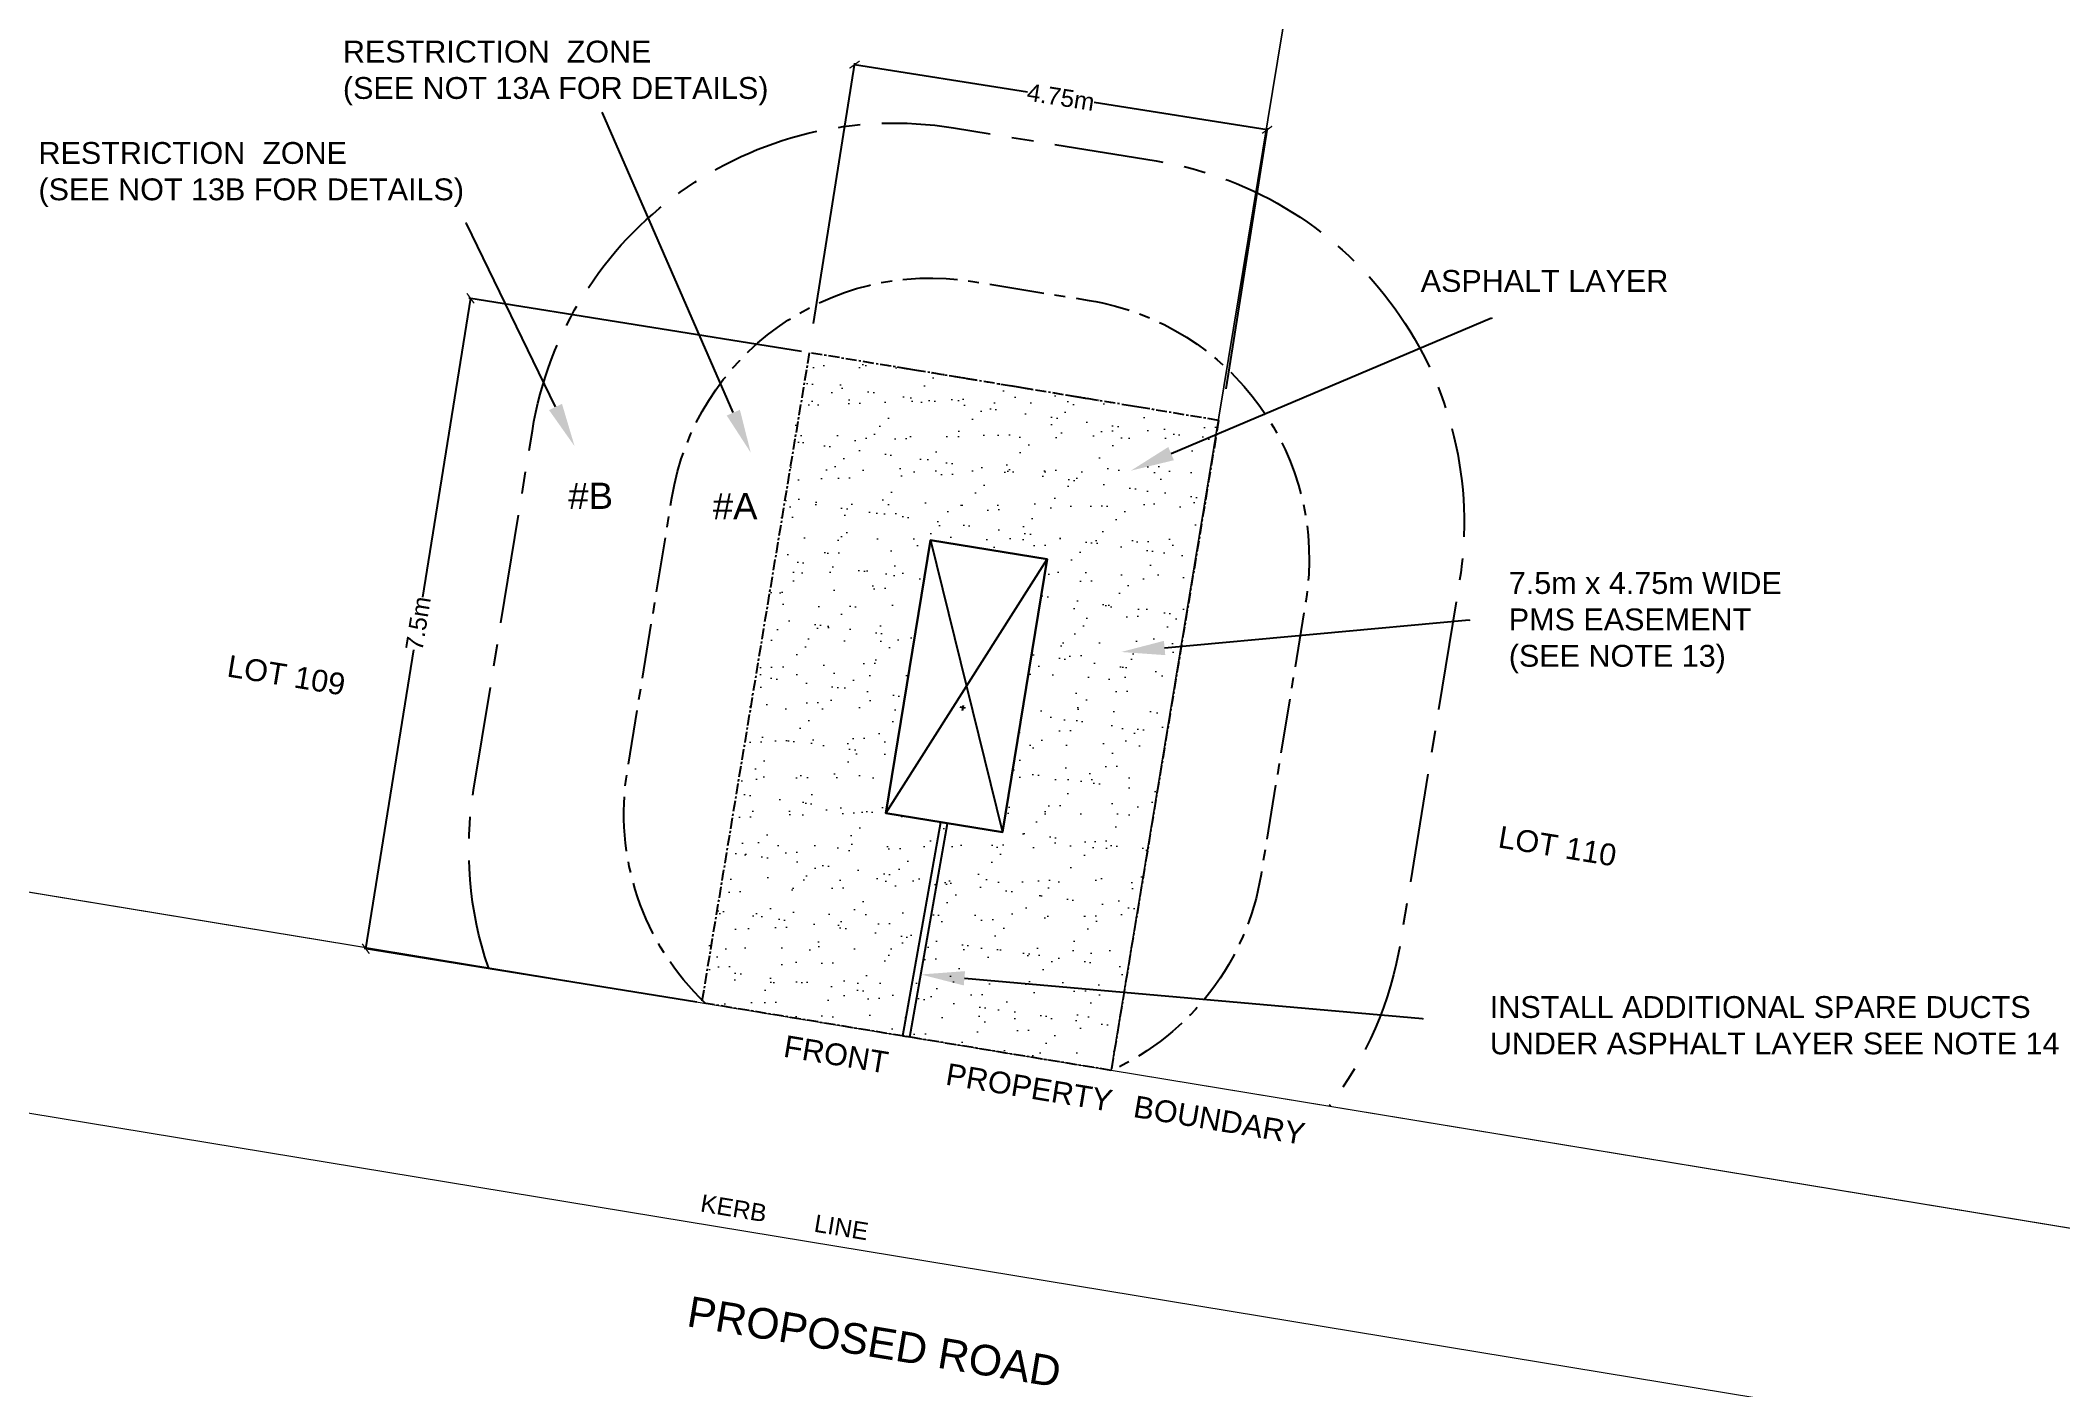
# Model space of a CAD drawing. Header units: metres. Extents: x 301573 to 308964, y 6278036 to 6284182.
# Drawn here: x 306862.2 to 307093.2, y 6283296.9 to 6283450.9 of the extents above; entities that cross this region are included whole.
import ezdxf
from ezdxf import colors
from ezdxf.entities.mleader import LeaderData, LeaderLine
from ezdxf.math import Vec2, Vec3

# ---------------------------------------------------------------- set-up
doc = ezdxf.new("R2010")
doc.units = ezdxf.units.M
doc.linetypes.add('CENTER', pattern=[2, 1.25, -0.25, 0.25, -0.25])
doc.linetypes.add('DIVIDE', pattern=[1.25, 0.5, -0.25, 0, -0.25, 0, -0.25])
doc.layers.get('0').update_dxf_attribs({"color": 6})
for name, color, linetype, lineweight in [('_User Notes', 7, 'Continuous', 20), ('Cadastre Developer_SP_NEW', 70, 'Continuous', 15), ('Cadastre Roads_SP_NEW', 42, 'Continuous', 15)]:
    doc.layers.add(name, color=color, linetype=linetype, lineweight=lineweight)
for name, color, linetype in [('Duct_SP_NEW', 2, 'Continuous'), ('Notes', 7, 'Continuous'), ('Notes_HV_MISC', 1, 'Continuous')]:
    doc.layers.add(name, color=color, linetype=linetype)
doc.layers.get('0').freeze()
doc.styles.add('ARIAL', font='arial.ttf', dxfattribs={"height": 2})
doc.styles.add('ARIAL (2.0)', font='arial.ttf', dxfattribs={"height": 2})
doc.styles.add('ieISOCP', font='arial.ttf', dxfattribs={"height": 1.5})
doc.styles.get("Standard").update_dxf_attribs({"font": 'arial.ttf'})
doc.dimstyles.get("Standard").update_dxf_attribs({"dimtxt": 0.18, "dimasz": 0.18, "dimexe": 0.18, "dimexo": 0.0625, "dimgap": 0.09, "dimtad": 0, "dimtih": 1, "dimtoh": 1, "dimdec": 4, "dimzin": 0, "dimdsep": 46, "dimtxsty": 'Standard', "dimcen": 0.09, "dimadec": 0, "dimazin": 0, "dimtfac": 1, "dimtdec": 4, "dimtofl": 0, "dimtmove": 0, "dimatfit": 3, "dimfxl": 1, "dimtolj": 1, "dimtzin": 0, "dimarcsym": 0})

msp = doc.modelspace()

# ---------------------------------------------------------------- texts
at = {"layer": '_User Notes', "color": 7, "style": 'ARIAL'}
for s, p in [('KERB', (306937.6588, 6283316.82104)), ('LINE', (306950.6666, 6283314.5151))]:
    msp.add_text(s, height=2, rotation=350.6087367, dxfattribs=at).set_placement(p)
at = {"layer": '_User Notes', "insert": (306936.63824, 6283307.14275), "char_height": 3.5, "attachment_point": 1, "rotation": 350.6087367, "style": 'ARIAL (2.0)'}
msp.add_mtext_dynamic_manual_height_columns('PROPOSED ROAD', width=88.26263, gutter_width=10, heights=[0], dxfattribs=at)
at = {"layer": 'Notes', "attachment_point": 1, "style": 'ARIAL'}
for s, insert, char_height, width in [('RESTRICTION  ZONE\\P(SEE NOT 13A FOR DETAILS)', (306896.84118, 6283450.86398), 2.5, 63.0635584), ('RESTRICTION  ZONE\\P(SEE NOT 13B FOR DETAILS)', (306861.99688, 6283439.2587), 2.5, 63.0635584), ('ASPHALT LAYER ', (307020.20194, 6283424.60244), 2.5, 63.0635584), ('#B', (306922.63315, 6283400.25017), 3, 5.7403611), ('#A', (306939.16752, 6283399.07023), 3, 5.7403611), ('7.5m x 4.75m WIDE \\PPMS EASEMENT \\P(SEE NOTE 13)', (307030.28224, 6283390.01771), 2.5, 63.0635584), ('INSTALL ADDITIONAL SPARE DUCTS\\PUNDER ASPHALT LAYER SEE NOTE 14', (307028.11014, 6283341.46943), 2.5, 78.5001837)]:
    msp.add_mtext(s, dxfattribs=dict(at, insert=insert, char_height=char_height, width=width))
at = {"layer": 'Notes', "char_height": 2.5, "width": 14.8084522, "attachment_point": 1, "rotation": 350.6396943, "style": 'ARIAL'}
for s, insert in [('FRONT', (306947.55902, 6283337.01194)), ('PROPERTY', (306966.11777, 6283333.81514)), ('BOUNDARY', (306987.59383, 6283330.1104))]:
    msp.add_mtext(s, dxfattribs=dict(at, insert=insert))

# ---------------------------------------------------------------- blocks, each defined once
blk = doc.blocks.new('_ArchTick')
at = {"color": 0, "linetype": 'ByBlock', "const_width": 0.15}
blk.add_lwpolyline([(-0.5, -0.5), (0.5, 0.5)], dxfattribs=at)
blk = doc.blocks.new('*D245')
at = {"layer": 'Notes', "color": 0, "lineweight": -2, "transparency": 16777216}
for p, q in [((306950.71, 6283418.47), (306955.43, 6283448.3)), ((306955.4, 6283448.12), (306975.19, 6283445)), ((307002.62, 6283440.66), (306982.83, 6283443.79)), ((306997.94, 6283411.01), (307002.65, 6283440.84))]:
    blk.add_line(p, q, dxfattribs=at)
for p, rotation in [((306955.4, 6283448.12), 171.0214571086993), ((307002.62, 6283440.66), 351.0214571086993)]:
    blk.add_blockref('_ArchTick', p, dxfattribs=dict(at, rotation=rotation))
at = {"layer": 'Notes', "color": 0, "transparency": 16777216, "insert": (306979.01, 6283444.39), "char_height": 2, "attachment_point": 5, "rotation": 351.0215}
blk.add_mtext('\\A1;4.75m', dxfattribs=at)
blk = doc.blocks.new('*D246')
at = {"layer": 'Notes', "color": 0, "lineweight": -2, "transparency": 16777216}
for p, q in [((306911.44, 6283421.37), (306905.94, 6283387.13)), ((306949.34, 6283415.28), (306911.26, 6283421.4)), ((306899.46, 6283346.89), (306904.97, 6283381.13)), ((306937.36, 6283340.79), (306899.29, 6283346.92))]:
    blk.add_line(p, q, dxfattribs=at)
for p, rotation in [((306911.44, 6283421.37), 80.86559202985603), ((306899.46, 6283346.89), 260.865592029856)]:
    blk.add_blockref('_ArchTick', p, dxfattribs=dict(at, rotation=rotation))
at = {"layer": 'Notes', "color": 0, "transparency": 16777216, "insert": (306905.45, 6283384.13), "char_height": 2, "attachment_point": 5, "rotation": 80.8656}
blk.add_mtext('\\A1;7.5m', dxfattribs=at)
blk = doc.blocks.new('PMS_(PLINTH)')
for p, q in [((-0.675, -1.335), (0.675, 1.835)), ((-0.675, 1.835), (0.675, -1.335)), ((0, 0.25), (0, 0.25)), ((0, 0.25), (0, 0.25)), ((0.03125, 0), (-0.03125, 0)), ((0, -0.03125), (0, 0.03125))]:
    blk.add_line(p, q)
blk.add_lwpolyline([(-0.675, -1.335), (0.675, -1.335), (0.675, 1.835), (-0.675, 1.835)], close=True)

# ---------------------------------------------------------------- dimensions: what is measured, and where the dimension line sits
at = {"layer": 'Notes'}
dim = msp.add_linear_dim(base=(307002.6248, 6283440.66268), p1=(306950.55712, 6283417.48513), p2=(306997.78376, 6283410.0233), angle=351.0214571, text='4.75m', dimstyle='Standard', override={"dimtxt": 2, "dimasz": 1, "dimexo": 1, "dimtih": 0, "dimblk1": 'ArchTick', "dimblk2": 'ArchTick', "dimsah": 1}, dxfattribs=at)
dim.commit()
dim.dimension.update_dxf_attribs({"geometry": '*D245', "text_midpoint": (306979.01148, 6283444.3936), "dimtype": 161})
dim = msp.add_aligned_dim(p1=(306938.34905, 6283340.63533), p2=(306950.32567, 6283415.12144), distance=39.38362, text='7.5m', dimstyle='Standard', override={"dimtxt": 2, "dimasz": 1, "dimexo": 1, "dimtih": 0, "dimblk1": 'ArchTick', "dimblk2": 'ArchTick', "dimsah": 1, "dimse2": 0}, dxfattribs=at)
dim.commit()
dim.dimension.update_dxf_attribs({"geometry": '*D246', "text_midpoint": (306905.45318, 6283384.13057)})

# ---------------------------------------------------------------- hatches: boundary and pattern name
at = {"layer": 'Notes', "lineweight": 5}
h = msp.add_hatch(dxfattribs=at)
h.set_pattern_fill('AR-SAND', color=256, scale=0.1, angle=-145.3913074)
h.set_pattern_definition([(252.1086926485, (-32698476.9828, 59219135.2706), (2.91140422388, -3.9372399132), [0, -3.8608, 0, -4.318, 0, -4.1275]), (222.108692649, (-32698476.983, 59219135.2706), (0.37153931925, -8.4529816765), [0, -2.0828, 0, -3.4798, 0, -1.3335]), (182.1086926485, (-32698474.4114, 59219137.045), (-6.50210159414, -4.5044172084), [0, -1.27, 0, -4.572, 0, -5.969]), (172.108692649, (-32698474.4114, 59219137.045), (-5.0182843708, -6.1715813129), [0, -0.635, 0, -2.9972, 0, -3.429])])
h.paths.add_polyline_path([(306984.76318, 6283332.95879), (306996.93229, 6283407.41307), (306950.05317, 6283415.06797), (306937.89982, 6283340.70963)])
h.paths.add_polyline_path([(306972.31851, 6283360.22543), (306958.99497, 6283362.40104), (306964.1036, 6283393.68668), (306977.42714, 6283391.51108)], flags=16)

# ---------------------------------------------------------------- linework, layer by layer
at = {"layer": 'Cadastre Developer_SP_NEW', "flags": 128}
for points in [[(306718.43757, 6284044.88326), (307091.73391, 6283982.37815), (306984.76318, 6283332.95879), (306611.29647, 6283394.48007)], [(307091.74199, 6283982.37679), (307465.7138, 6283923.92175), (307358.22989, 6283271.43751), (306984.76318, 6283332.95879)]]:
    msp.add_lwpolyline(points, close=True, dxfattribs=at)
at = {"layer": 'Cadastre Roads_SP_NEW', "linetype": 'Continuous', "flags": 128}
msp.add_lwpolyline([(305083.73964, 6278099.77325), (305219.4702, 6278035.84702), (305875.90942, 6279358.97334), (306080.5261, 6279771.40104, 0.064991001), (306173.14653, 6280041.15006), (306532.91094, 6282607.65766), (306613.16274, 6283181.36035), (306680.67696, 6283231.02941), (307017.91205, 6283175.47658), (307394.33886, 6283113.46769), (307770.76568, 6283051.45879), (308147.19249, 6282989.44989), (308523.61931, 6282927.441), (308728.28447, 6282893.72645), (308789.17934, 6282823.99795), (308808.82204, 6282128.0316), (308813.90598, 6281947.9014), (308767.96983, 6281619.51384), (308916.52346, 6281598.73357), (308964.20087, 6281939.5691), (308933.93661, 6283011.87089), (308478.63001, 6283086.87368), (308105.1633, 6283148.39496), (307731.69659, 6283209.91623), (307358.22989, 6283271.43751), (306984.76318, 6283332.95879), (306611.29647, 6283394.48007), (306552.09435, 6283404.23245), (306486.91138, 6283361.56219), (306417.25404, 6282863.60951), (306365.12328, 6282490.93797), (306312.99251, 6282118.26644), (306260.86175, 6281745.5949), (306208.74484, 6281373.0224), (306156.66635, 6281000.74745), (306104.70496, 6280629.2639), (306052.86199, 6280258.67256), (306033.61049, 6280121.02492, -0.080564281), (305946.15452, 6279838.06647), (305083.73964, 6278099.77325)], format="xyb", dxfattribs=at)
msp.add_lwpolyline([(305117.47461, 6278111.51879), (305207.96165, 6278068.9013), (305853.51416, 6279370.08424), (306058.13084, 6279782.51195, 0.064812218), (306148.49626, 6280045.38866), (306508.153, 6282611.12815), (306589.86307, 6283195.25574), (306674.34694, 6283257.40909), (307021.97554, 6283200.14413), (307398.40236, 6283138.13524), (307774.82917, 6283076.12634), (308151.25598, 6283014.11744), (308527.6828, 6282952.10855), (308741.20804, 6282916.93447), (308813.91605, 6282833.67917), (308833.81209, 6282128.73691), (308838.95513, 6281946.51268), (308796.19214, 6281640.8094), (308895.2279, 6281626.95589), (308939.15172, 6281940.95781), (308909.52827, 6282990.55476), (308474.56652, 6283062.20613), (308101.09981, 6283123.72741), (307727.6331, 6283185.24868), (307354.16639, 6283246.76996), (306980.69968, 6283308.29124), (306607.23298, 6283369.81252), (306557.63941, 6283377.98208), (306510.09823, 6283346.86054), (306442.01297, 6282860.14605), (306389.88222, 6282487.4746), (306337.75145, 6282114.80306), (306285.62069, 6281742.13153), (306233.50378, 6281369.55903), (306181.42526, 6280997.28386), (306129.46393, 6280625.80074), (306077.6209, 6280255.20897), (306058.36951, 6280117.5621, -0.080564281), (305968.54979, 6279826.95556)], format="xyb", close=True, dxfattribs=at)
at = {"layer": 'Duct_SP_NEW'}
for p, q in [((306960.9376, 6283336.90381), (306965.26284, 6283361.38283)), ((306961.7254, 6283336.76461), (306966.05064, 6283361.24364)), ((306965.26284, 6283361.38283), (306965.65674, 6283361.31323)), ((306966.05064, 6283361.24364), (306965.65674, 6283361.31323)), ((306960.9376, 6283336.90381), (306961.3315, 6283336.83421)), ((306961.7254, 6283336.76461), (306961.3315, 6283336.83421))]:
    msp.add_line(p, q, dxfattribs=at)
at = {"layer": 'Notes', "linetype": 'CENTER'}
for p, q in [((306950.21012, 6283415.14056), (306937.89982, 6283340.70963)), ((306997.07348, 6283407.38972), (306950.21012, 6283415.14056)), ((306997.07348, 6283407.38972), (306984.76318, 6283332.95879)), ((306984.76318, 6283332.95879), (306937.89982, 6283340.70963))]:
    msp.add_line(p, q, dxfattribs=at)
at = {"layer": 'Notes', "linetype": 'DIVIDE', "ltscale": 5}
msp.add_line((306988.44075, 6283408.8175), (306958.84284, 6283413.71277), dxfattribs=at)
at = {"layer": 'Notes', "linetype": 'CENTER', "ltscale": 10, "flags": 128}
msp.add_lwpolyline([(306913.49205, 6283344.74648, -0.123051809), (306911.80352, 6283365.04071), (306918.52372, 6283406.19565, -0.414213562), (306966.74328, 6283440.87813), (306989.93611, 6283437.09096, -0.414213562), (307024.61859, 6283388.87141), (307017.89839, 6283347.71647, -0.124420808), (307009.70414, 6283328.83375, -0.124420808)], format="xyb", dxfattribs=at)
at = {"layer": 'Notes', "linetype": 'CENTER', "ltscale": 5, "flags": 128}
msp.add_lwpolyline([(306938.34905, 6283340.63533, -0.248338336), (306929.3871, 6283367.23571), (306934.49573, 6283398.52136, -0.414213562), (306968.93828, 6283423.29455), (306982.26182, 6283421.11895, -0.414213562), (307007.03501, 6283386.67641), (307001.92638, 6283355.39076, -0.249862061), (306984.81207, 6283332.9507, -0.249862061)], format="xyb", dxfattribs=at)
at = {"layer": 'Notes_HV_MISC', "ltscale": 0.6, "flags": 128}
msp.add_lwpolyline([(306964.1036, 6283393.68668), (306977.42714, 6283391.51108), (306972.31851, 6283360.22543), (306958.99497, 6283362.40104)], close=True, dxfattribs=at)

# ---------------------------------------------------------------- block references
at = {"layer": 'Notes', "xscale": 10, "yscale": 10, "zscale": 10, "rotation": 350.7260131075138}
msp.add_blockref('PMS_(PLINTH)', (306967.80817, 6283374.48874), dxfattribs=at)

msp.set_redraw_order([(e.dxf.handle, doc.entitydb.next_handle()) for e in msp.query("TEXT MTEXT ATTDEF DIMENSION ARC_DIMENSION")])  # texts and dimensions are drawn at this point

# ---------------------------------------------------------------- leaders
at = {"layer": 'Notes'}
ml = msp.add_multileader_mtext('Standard', dxfattribs=at)
ml.set_content('')
ml.set_leader_properties()
ml.build(insert=Vec2(0, 0))
ml.multileader.update_dxf_attribs({"text_right_attachment_type": 6, "dogleg_length": 0.01, "arrow_head_size": 5})
ctx = ml.context
ctx.base_point, ctx.char_height, ctx.arrow_head_size, ctx.landing_gap_size, ctx.plane_origin, ctx.plane_x_axis, ctx.plane_y_axis = Vec3(306926.4991, 6283442.68069), 40, 5, 20, Vec3(306869.17207, 6283445.9662), Vec3(0.64639241, -0.763005146), Vec3(0.763005146, 0.64639241)
ctx.right_attachment = 6
notes = []
notes.append((ctx, [(1, (1, 1, 0), (306926.56374, 6283442.60439), (-0.64639241, 0.763005146), 0.1, [(0, [(306943.52163, 6283403.68885)], 0, [])])]))
ctx.mtext, ml.multileader.dxf.content_type = None, 0
ml = msp.add_multileader_mtext('Standard', dxfattribs=at)
ml.set_content('')
ml.set_leader_properties()
ml.build(insert=Vec2(0, 0))
ml.multileader.update_dxf_attribs({"text_right_attachment_type": 6, "dogleg_length": 0.01, "arrow_head_size": 5})
ctx = ml.context
ctx.base_point, ctx.char_height, ctx.arrow_head_size, ctx.landing_gap_size, ctx.plane_origin, ctx.plane_x_axis, ctx.plane_y_axis = Vec3(306910.9147, 6283429.99313), 40, 5, 20, Vec3(306843.16832, 6283453.71916), Vec3(0.64639241, -0.763005146), Vec3(0.763005146, 0.64639241)
ctx.right_attachment = 6
notes.append((ctx, [(1, (1, 1, 0), (306910.97934, 6283429.91683), (-0.64639241, 0.763005146), 0.1, [(0, [(306923.3614, 6283404.42402)], 0, [])])]))
ctx.mtext, ml.multileader.dxf.content_type = None, 0
ml = msp.add_multileader_mtext('Standard', dxfattribs=at)
ml.set_content('')
ml.set_leader_properties()
ml.build(insert=Vec2(0, 0))
ml.multileader.update_dxf_attribs({"text_right_attachment_type": 6, "dogleg_length": 0.01, "arrow_head_size": 5})
ctx = ml.context
ctx.base_point, ctx.char_height, ctx.arrow_head_size, ctx.landing_gap_size, ctx.plane_origin, ctx.plane_x_axis, ctx.plane_y_axis = Vec3(307028.38416, 6283419.05448), 40, 5, 20, Vec3(306985.94714, 6283433.43066), Vec3(0.64639241, -0.763005146), Vec3(0.763005146, 0.64639241)
ctx.right_attachment = 6
notes.append((ctx, [(0, (1, 1, 0), (307028.31952, 6283419.13078), (0.64639241, -0.763005146), 0.1, [(0, [(306987.02682, 6283401.63232)], 0, [])])]))
ctx.mtext, ml.multileader.dxf.content_type = None, 0
ml = msp.add_multileader_mtext('Standard', dxfattribs=at)
ml.set_content('')
ml.set_leader_properties()
ml.build(insert=Vec2(0, 0))
ml.multileader.update_dxf_attribs({"text_right_attachment_type": 6, "dogleg_length": 0.01, "arrow_head_size": 5})
ctx = ml.context
ctx.base_point, ctx.char_height, ctx.arrow_head_size, ctx.landing_gap_size, ctx.plane_origin, ctx.plane_x_axis, ctx.plane_y_axis = Vec3(307025.81858, 6283384.46168), 40, 5, 20, Vec3(306918.34635, 6283307.3538), Vec3(0.64639241, -0.763005146), Vec3(0.763005146, 0.64639241)
ctx.right_attachment = 6
notes.append((ctx, [(0, (1, 1, 0), (307025.75394, 6283384.53798), (0.64639241, -0.763005146), 0.1, [(0, [(306985.90894, 6283380.87093)], 0, [])])]))
ctx.mtext, ml.multileader.dxf.content_type = None, 0
ml = msp.add_multileader_mtext('Standard', dxfattribs=at)
ml.set_content('')
ml.set_leader_properties()
ml.build(insert=Vec2(0, 0))
ml.multileader.update_dxf_attribs({"text_right_attachment_type": 6, "dogleg_length": 0.01, "arrow_head_size": 5})
ctx = ml.context
ctx.base_point, ctx.char_height, ctx.arrow_head_size, ctx.landing_gap_size, ctx.plane_origin, ctx.plane_x_axis, ctx.plane_y_axis = Vec3(307020.47227, 6283338.82799), 40, 5, 20, Vec3(306990.08346, 6283356.36964), Vec3(0.64639241, -0.763005146), Vec3(0.763005146, 0.64639241)
ctx.right_attachment = 6
notes.append((ctx, [(0, (1, 1, 0), (307020.40763, 6283338.9043), (0.64639241, -0.763005146), 0.1, [(0, [(306962.99433, 6283343.94622)], 0, [])])]))
ctx.mtext, ml.multileader.dxf.content_type = None, 0
for ctx, leaders in notes:
    for number, flags, end, landing, length, lines in leaders:
        leader = LeaderData()
        leader.index, (leader.has_last_leader_line, leader.has_dogleg_vector, leader.attachment_direction) = number, flags
        leader.last_leader_point, leader.dogleg_vector, leader.dogleg_length = Vec3(end), Vec3(landing), length
        for number, points, colour, breaks in lines:
            line = LeaderLine()
            line.index, line.vertices, line.color, line.breaks = number, Vec3.list(points), colors.encode_raw_color(colour), breaks
            leader.lines.append(line)
        ctx.leaders.append(leader)

# ---------------------------------------------------------------- next in the draw order: texts
at = {"layer": 'Cadastre Developer_SP_NEW', "char_height": 2.5, "attachment_point": 5, "rotation": 350.6456595, "style": 'ieISOCP', "bg_fill": 3, "box_fill_scale": 1.5, "bg_fill_color": 256, "bg_fill_transparency": 0}
for s, insert in [('LOT 109', (306890.36436, 6283378.19505)), ('LOT 110', (307035.85513, 6283358.62578))]:
    msp.add_mtext(s, dxfattribs=dict(at, insert=insert))

doc.saveas('drawing.dxf')
